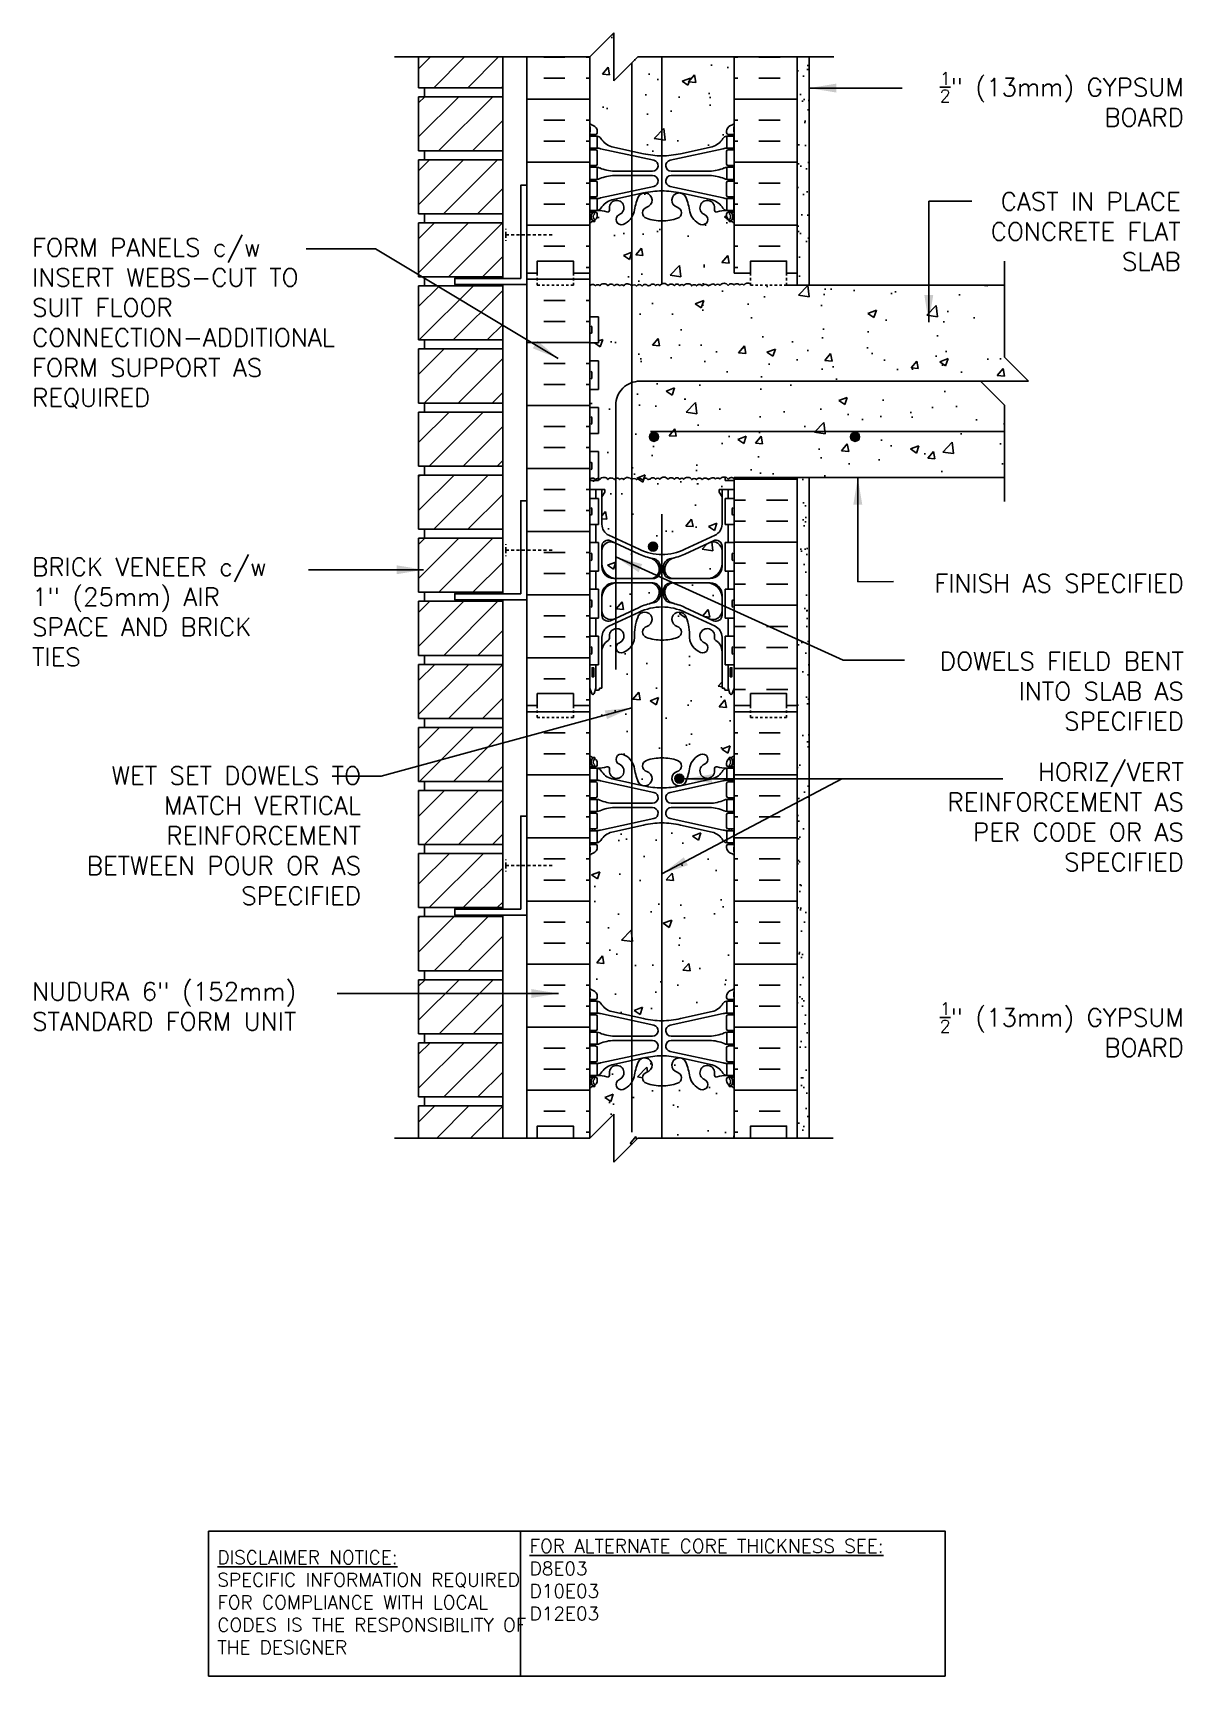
# Model space of a CAD drawing. Header units: inches. Extents: x 75 to 122.9, y 106 to 174.4.
import ezdxf

# ---------------------------------------------------------------- set-up
doc = ezdxf.new("R2010")
doc.units = ezdxf.units.IN
doc.header["$LTSCALE"] = 0.5
doc.header["$MEASUREMENT"] = 0
doc.linetypes.add('DASHED2', pattern=[0.375, 0.25, -0.125])
for name, color, linetype in [('HATCH', 12, 'Continuous'), ('line25', 2, 'Continuous'), ('LINE3', 3, 'Continuous'), ('LINE50', 5, 'Continuous'), ('LINE9', 9, 'Continuous'), ('TEXT', 4, 'Continuous'), ('Web_Edge', 9, 'Continuous')]:
    doc.layers.add(name, color=color, linetype=linetype)
doc.styles.add('DIM', font='romans.shx', dxfattribs={"width": 0.7})
doc.styles.add('ROMANS', font='romans.shx', dxfattribs={"height": 0.75})
doc.styles.get("Standard").update_dxf_attribs({"font": 'romans.shx', "height": 0.75})
doc.dimstyles.new('ext_12', dxfattribs={"dimscale": 12, "dimtxt": 0.09375, "dimasz": 0.09375, "dimexe": 0.09375, "dimexo": 0.0625, "dimgap": 0.0625, "dimtad": 1, "dimdec": 1, "dimzin": 3, "dimdsep": 46, "dimlunit": 4, "dimtxsty": 'DIM', "dimcen": 0.09, "dimdle": 0.09375, "dimclrt": 4, "dimadec": 0, "dimazin": 0, "dimtfac": 1, "dimtdec": 1, "dimtmove": 2, "dimatfit": 3, "dimfxl": 1, "dimfrac": 2, "dimtolj": 1, "dimtzin": 0, "dimarcsym": 0})

msp = doc.modelspace()

# ---------------------------------------------------------------- texts
at = {"layer": 'TEXT', "char_height": 0.75, "style": 'ROMANS'}
for s, insert, width, attachment_point in [('\\A1;{\\H0.7x;\\S1/2;}" (13mm) GYPSUM BOARD', (122.896, 171.64), 12.02995, 6), ('\\A1;CAST IN PLACE CONCRETE FLAT SLAB', (122.763, 166.134), 9.23436, 6), ('FORM PANELS c/w INSERT WEBS-CUT TO SUIT FLOOR CONNECTION-ADDITIONAL FORM SUPPORT AS REQUIRED', (74.969, 162.31), 13.80582, 4), ('BRICK VENEER c/w 1" (25mm) AIR SPACE AND BRICK TIES', (74.969, 150.301), 12.02995, 4), ('\\A1;FINISH AS SPECIFIED', (122.896, 151.491), 12.02995, 6), ('\\A1;DOWELS FIELD BENT INTO SLAB AS SPECIFIED ', (122.896, 147.003), 12.02995, 6), ('WET SET DOWELS TO MATCH VERTICAL REINFORCEMENT BETWEEN POUR OR AS SPECIFIED', (88.657, 140.991), 13.70843, 6), ('\\A1;HORIZ/VERT REINFORCEMENT AS PER CODE OR AS SPECIFIED', (122.896, 141.765), 12.02995, 6), ('NUDURA 6" (152mm) STANDARD FORM UNIT', (74.969, 133.881), 13.49076, 4), ('\\A1;{\\H0.7x;\\S1/2;}" (13mm) GYPSUM BOARD', (122.896, 132.921), 12.02995, 6)]:
    msp.add_mtext(s, dxfattribs=dict(at, insert=insert, width=width, attachment_point=attachment_point))
at = {"layer": 'TEXT', "char_height": 0.5625, "attachment_point": 4}
for s, insert, width in [('{\\LFOR ALTERNATE CORE THICKNESS SEE:\\P}D8E03\\PD10E03\\PD12E03', (95.671, 110.021), 23.33295), ('{\\LDISCLAIMER NOTICE:}\\PSPECIFIC INFORMATION REQUIRED FOR COMPLIANCE WITH LOCAL CODES IS THE RESPONSIBILITY OF THE DESIGNER', (82.679, 109.081), 14.00235)]:
    msp.add_mtext(s, dxfattribs=dict(at, insert=insert, width=width))

# ---------------------------------------------------------------- hatches: boundary and pattern name
at = {"layer": 'HATCH'}
h = msp.add_hatch(dxfattribs=at)
h.set_pattern_fill('AR-CONC', color=256, scale=0.5)
h.paths.add_polyline_path([(104.178, 130.49, 0.064398), (104.068, 130.556), (103.978, 130.556), (103.978, 130.598, -0.249069), (103.868, 130.805), (103.868, 130.872, -0.414214), (103.931, 130.935), (103.978, 130.935), (103.978, 131.005), (103.873, 131.005, 0.10046), (103.479, 130.948, -0.601435), (103.36, 131.053, 2.182095), (102.95, 130.84, -1), (102.786, 130.431, -0.24438), (102.338, 130.952, 0.053157), (102.172, 131.566, 0.223253), (101.972, 131.731), (101.952, 131.735, 0.955472), (101.814, 131.142, -0.735593), (101.827, 130.684, -0.082755), (101.178, 130.576, -0.082755), (100.53, 130.684, -0.735593), (100.542, 131.142, 0.955472), (100.404, 131.735), (100.384, 131.731, 0.223253), (100.184, 131.566, 0.053157), (100.018, 130.952, -0.24438), (99.57, 130.431, -1), (99.406, 130.84, 2.182095), (98.996, 131.053, -0.601435), (98.877, 130.948, 0.10046), (98.483, 131.005), (98.378, 131.005), (98.378, 130.935), (98.426, 130.935, -0.414214), (98.488, 130.872), (98.488, 130.805, -0.249069), (98.378, 130.598), (98.378, 130.556), (98.288, 130.556, 0.064398), (98.178, 130.49), (98.178, 128.401), (98.178, 128.401), (99.178, 129.401), (99.178, 127.401), (100.178, 128.401), (104.178, 128.401)])
h.paths.add_polyline_path([(104.178, 140.182, 0.082415), (104.035, 140.262, -0.317837), (103.868, 140.497), (103.868, 140.565, -0.414214), (103.931, 140.627), (103.978, 140.627), (103.978, 140.697), (103.873, 140.697, -0.188973), (103.717, 140.792, 0.196323), (103.268, 141.138), (101.946, 141.429, 0.057795), (101.178, 141.518, 0.057795), (100.41, 141.429), (99.088, 141.138, 0.196323), (98.639, 140.792, -0.188973), (98.483, 140.697), (98.378, 140.697), (98.378, 140.627), (98.426, 140.627, -0.414214), (98.488, 140.565), (98.488, 140.497, -0.317837), (98.321, 140.262, 0.082415), (98.178, 140.182), (98.178, 134.62, 0.082415), (98.321, 134.541, -0.317837), (98.488, 134.305), (98.488, 134.237, -0.414214), (98.426, 134.175), (98.378, 134.175), (98.378, 134.105), (98.483, 134.105, -0.188973), (98.639, 134.01, 0.196323), (99.088, 133.664), (100.41, 133.373, 0.057795), (101.178, 133.284, 0.057795), (101.946, 133.373), (103.268, 133.664, 0.196323), (103.717, 134.01, -0.188973), (103.873, 134.105), (103.978, 134.105), (103.978, 134.175), (103.931, 134.175, -0.414214), (103.868, 134.237), (103.868, 134.305, -0.317837), (104.035, 134.541, 0.082415), (104.178, 134.62)])
h.paths.add_polyline_path([(104.178, 146.401), (104.178, 147.13), (104.103, 146.9, -0.6), (104.003, 146.9), (103.954, 147.05), (103.828, 147.05, -0.414214), (103.778, 147.1), (103.778, 147.13), (103.678, 147.13), (103.678, 148.645, 0.258958), (103.419, 149.112, -0.31131), (103.362, 149.242, 2.127293), (102.95, 149.018, -1), (102.786, 148.609, -0.325306), (102.32, 149.351, 0.10488), (102.147, 150.163, 1.422913), (101.814, 149.696, -0.735593), (101.827, 149.238, -0.082755), (101.178, 149.13, -0.082755), (100.53, 149.238, -0.735593), (100.542, 149.696, 1.422913), (100.209, 150.163, 0.10488), (100.036, 149.351, -0.325306), (99.57, 148.609, -1), (99.406, 149.018, 2.127293), (98.994, 149.242, -0.31131), (98.937, 149.112, 0.258958), (98.678, 148.645), (98.678, 147.13), (98.578, 147.13), (98.578, 147.1, -0.414214), (98.528, 147.05), (98.402, 147.05), (98.353, 146.9, -0.6), (98.253, 146.9), (98.178, 147.13), (98.178, 146.401), (98.178, 144.312, 0.064398), (98.288, 144.246), (98.378, 144.246), (98.378, 144.204, -0.249069), (98.488, 143.997), (98.488, 143.93, -0.414214), (98.426, 143.867), (98.378, 143.867), (98.378, 143.797), (98.483, 143.797, 0.10046), (98.877, 143.854, -0.601435), (98.996, 143.75, 2.182095), (99.406, 143.962, -1), (99.57, 144.371, -0.24438), (100.018, 143.85, 0.053157), (100.184, 143.236, 0.223253), (100.384, 143.071), (100.404, 143.067, 0.955472), (100.542, 143.66, -0.735593), (100.53, 144.119, -0.082755), (101.178, 144.227, -0.082755), (101.827, 144.119, -0.735593), (101.814, 143.66, 0.955472), (101.952, 143.067), (101.972, 143.071, 0.223253), (102.172, 143.236, 0.053157), (102.338, 143.85, -0.24438), (102.786, 144.371, -1), (102.95, 143.962, 2.182095), (103.36, 143.75, -0.601435), (103.479, 143.854, 0.10046), (103.873, 143.797), (103.978, 143.797), (103.978, 143.867), (103.931, 143.867, -0.414214), (103.868, 143.93), (103.868, 143.997, -0.249069), (103.978, 144.204), (103.978, 144.246), (104.068, 144.246, 0.064398), (104.178, 144.312)])
h.paths.add_polyline_path([(101.063, 151.136, 0.413582), (100.688, 151.51), (99.303, 151.51, 0.414214), (98.678, 150.885), (98.678, 150.358, 0.549071), (99.212, 150.018), (100.224, 150.492, -0.053094), (100.675, 150.647, 0.350119)])
h.paths.add_polyline_path([(103.053, 151.51), (101.668, 151.51, 0.413582), (101.293, 151.136, 0.350119), (101.681, 150.647, -0.053094), (102.132, 150.492), (103.144, 150.018, 0.549071), (103.678, 150.358), (103.678, 150.885, 0.414214)])
h.paths.add_polyline_path([(103.678, 152.315), (103.678, 152.842, 0.549071), (103.144, 153.181), (102.132, 152.707, -0.053094), (101.681, 152.552, 0.350119), (101.293, 152.064, 0.413582), (101.668, 151.69), (103.053, 151.69, 0.414214)])
h.paths.add_polyline_path([(100.675, 152.552, -0.053094), (100.224, 152.707), (99.212, 153.181, 0.549071), (98.678, 152.842), (98.678, 152.315, 0.414214), (99.303, 151.69), (100.688, 151.69, 0.413582), (101.063, 152.064, 0.350119)])
h.paths.add_polyline_path([(103.678, 155.089), (103.558, 155.289), (103.558, 155.401), (104.178, 155.401), (104.178, 155.776), (103.813, 155.776), (103.813, 155.909, 0.313522), (103.59, 155.827, 0.520567), (103.412, 155.827, 0.520567), (103.178, 155.827, 0.434064), (103.101, 155.809, 0.520567), (102.85, 155.809, 0.520567), (102.615, 155.809, 0.520567), (102.419, 155.809, 0.520567), (102.084, 155.82, 0.520567), (101.921, 155.82, 0.520567), (101.688, 155.82, 0.520567), (101.432, 155.82, 0.520567), (101.09, 155.82, 0.520567), (100.913, 155.82, 0.520567), (100.678, 155.82, 0.434064), (100.602, 155.801, 0.520567), (100.351, 155.801, 0.520567), (100.116, 155.801, 0.520567), (99.919, 155.801, 0.520567), (99.585, 155.812, 0.520567), (99.421, 155.812, 0.520567), (99.189, 155.812, 0.520567), (98.932, 155.812, 0.520567), (98.591, 155.812, 0.144272), (98.543, 155.85), (98.543, 155.776), (98.178, 155.776), (98.178, 155.401), (98.798, 155.401), (98.798, 155.289), (98.678, 155.089), (98.678, 153.948, 0.291097), (98.966, 153.495), (100.224, 152.906, 0.109869), (101.178, 152.694, 0.109869), (102.132, 152.906), (103.39, 153.495, 0.291097), (103.678, 153.948)])
h.paths.add_polyline_path([(115.433, 158.901), (114.433, 159.901), (116.433, 159.901), (115.433, 160.901), (115.433, 163.901), (106.366, 163.901), (104.866, 163.901), (104.866, 163.962, 0.389483), (104.59, 163.901, 0.520567), (104.413, 163.901, 0.520567), (104.178, 163.901, 0.48878), (103.931, 163.889, 0.520567), (103.59, 163.889, 0.520567), (103.412, 163.889, 0.520567), (103.178, 163.889, 0.434064), (103.101, 163.87, 0.520567), (102.85, 163.87, 0.520567), (102.615, 163.87, 0.520567), (102.419, 163.87, 0.520567), (102.084, 163.881, 0.520567), (101.921, 163.881, 0.520567), (101.688, 163.881, 0.520567), (101.432, 163.881, 0.520567), (101.09, 163.881, 0.520567), (100.913, 163.881, 0.520567), (100.678, 163.881, 0.434064), (100.602, 163.863, 0.520567), (100.351, 163.863, 0.520567), (100.116, 163.863, 0.520567), (99.919, 163.863, 0.520567), (99.585, 163.874, 0.520567), (99.421, 163.874, 0.520567), (99.189, 163.874, 0.520567), (98.932, 163.874, 0.520567), (98.591, 163.874, 0.520567), (98.413, 163.874, 0.522611), (98.178, 163.873), (98.178, 162.586), (98.543, 162.586), (98.543, 161.506), (98.178, 161.506), (98.178, 160.756), (98.543, 160.756), (98.543, 159.556), (98.178, 159.556), (98.178, 158.806), (98.543, 158.806), (98.543, 157.726), (98.178, 157.726), (98.178, 156.976), (98.543, 156.976), (98.543, 155.85, -0.144272), (98.591, 155.812, -0.520567), (98.932, 155.812, -0.520567), (99.189, 155.812, -0.520567), (99.421, 155.812, -0.520567), (99.585, 155.812, -0.520567), (99.919, 155.801, -0.520567), (100.116, 155.801, -0.520567), (100.351, 155.801, -0.520567), (100.602, 155.801, -0.434064), (100.678, 155.82, -0.520567), (100.913, 155.82, -0.520567), (101.09, 155.82, -0.520567), (101.432, 155.82, -0.520567), (101.688, 155.82, -0.520567), (101.921, 155.82, -0.520567), (102.084, 155.82, -0.520567), (102.419, 155.809, -0.520567), (102.615, 155.809, -0.520567), (102.85, 155.809, -0.520567), (103.101, 155.809, -0.434064), (103.178, 155.827, -0.520567), (103.412, 155.827, -0.520567), (103.59, 155.827, -0.313522), (103.813, 155.909, -0.177995), (103.931, 155.827, -0.48878), (104.178, 155.839), (104.178, 155.901), (106.803, 155.901), (115.433, 155.901)])
h.paths.add_polyline_path([(104.178, 166.49, 0.064398), (104.068, 166.556), (103.978, 166.556), (103.978, 166.598, -0.249069), (103.868, 166.805), (103.868, 166.872, -0.414214), (103.931, 166.935), (103.978, 166.935), (103.978, 167.005), (103.873, 167.005, 0.10046), (103.479, 166.948, -0.601435), (103.36, 167.053, 2.182095), (102.95, 166.84, -1), (102.786, 166.431, -0.24438), (102.338, 166.952, 0.053157), (102.172, 167.566, 0.223253), (101.972, 167.731), (101.952, 167.735, 0.955472), (101.814, 167.142, -0.735593), (101.827, 166.684, -0.082755), (101.178, 166.576, -0.082755), (100.53, 166.684, -0.735593), (100.542, 167.142, 0.955472), (100.404, 167.735), (100.384, 167.731, 0.223253), (100.184, 167.566, 0.053157), (100.018, 166.952, -0.24438), (99.57, 166.431, -1), (99.406, 166.84, 2.182095), (98.996, 167.053, -0.601435), (98.877, 166.948, 0.10046), (98.483, 167.005), (98.378, 167.005), (98.378, 166.935), (98.426, 166.935, -0.414214), (98.488, 166.872), (98.488, 166.805, -0.249069), (98.378, 166.598), (98.378, 166.556), (98.288, 166.556, 0.064398), (98.178, 166.49), (98.178, 164.401), (98.178, 163.873, -0.522611), (98.413, 163.874, -0.520567), (98.591, 163.874, -0.520567), (98.932, 163.874, -0.520567), (99.189, 163.874, -0.520567), (99.421, 163.874, -0.520567), (99.585, 163.874, -0.520567), (99.919, 163.863, -0.520567), (100.116, 163.863, -0.520567), (100.351, 163.863, -0.520567), (100.602, 163.863, -0.434064), (100.678, 163.881, -0.520567), (100.913, 163.881, -0.520567), (101.09, 163.881, -0.520567), (101.432, 163.881, -0.520567), (101.688, 163.881, -0.520567), (101.921, 163.881, -0.520567), (102.084, 163.881, -0.520567), (102.419, 163.87, -0.520567), (102.615, 163.87, -0.520567), (102.85, 163.87, -0.520567), (103.101, 163.87, -0.434064), (103.178, 163.889, -0.520567), (103.412, 163.889, -0.520567), (103.59, 163.889, -0.520567), (103.931, 163.889, -0.48878), (104.178, 163.901, -0.520567), (104.413, 163.901, -0.520567), (104.59, 163.901, -0.389483), (104.866, 163.962), (104.866, 164.401), (104.178, 164.401)])
h.paths.add_polyline_path([(104.178, 173.401), (100.178, 173.401), (99.178, 172.401), (99.178, 174.401), (98.178, 173.401), (98.178, 170.62, 0.082415), (98.321, 170.541, -0.317837), (98.488, 170.305), (98.488, 170.237, -0.414214), (98.426, 170.175), (98.378, 170.175), (98.378, 170.105), (98.483, 170.105, -0.188973), (98.639, 170.01, 0.196323), (99.088, 169.664), (100.41, 169.373, 0.057795), (101.178, 169.284, 0.057795), (101.946, 169.373), (103.268, 169.664, 0.196323), (103.717, 170.01, -0.188973), (103.873, 170.105), (103.978, 170.105), (103.978, 170.175), (103.931, 170.175, -0.414214), (103.868, 170.237), (103.868, 170.305, -0.317837), (104.035, 170.541, 0.082415), (104.178, 170.62)])
h = msp.add_hatch(dxfattribs=at)
h.set_pattern_fill('ANSI31', color=256, scale=8, style=0)
h.set_pattern_definition([(45, (92.1818, 165.549), (-0.707107, 0.707107), [])])
h.paths.add_polyline_path([(94.553, 166.494), (91.053, 166.494), (91.053, 164.244), (94.553, 164.244)])
h.paths.add_polyline_path([(94.553, 163.869), (91.053, 163.869), (91.053, 161.619), (94.553, 161.619)])
h.paths.add_polyline_path([(94.553, 161.244), (91.053, 161.244), (91.053, 158.994), (94.553, 158.994)])
h.paths.add_polyline_path([(94.553, 158.619), (91.053, 158.619), (91.053, 156.369), (94.552, 156.369)])
h.paths.add_polyline_path([(94.552, 155.994), (91.053, 155.994), (91.053, 153.744), (94.552, 153.744)])
h.paths.add_polyline_path([(94.552, 153.369), (91.053, 153.369), (91.053, 151.119), (94.552, 151.119)])
h.paths.add_polyline_path([(94.553, 169.119), (91.053, 169.119), (91.053, 166.869), (94.553, 166.869)])
h.paths.add_polyline_path([(94.553, 171.744), (91.053, 171.744), (91.053, 169.494), (94.553, 169.494)])
h.paths.add_polyline_path([(94.553, 173.401), (91.053, 173.401), (91.053, 172.119), (94.553, 172.119)])
h.paths.add_polyline_path([(94.551, 142.869), (91.053, 142.869), (91.053, 140.619), (94.551, 140.619)])
h.paths.add_polyline_path([(94.551, 140.244), (91.053, 140.244), (91.053, 137.994), (94.551, 137.994)])
h.paths.add_polyline_path([(94.551, 137.619), (91.053, 137.619), (91.053, 135.369), (94.55, 135.369)])
h.paths.add_polyline_path([(94.55, 134.994), (91.053, 134.994), (91.053, 132.744), (94.55, 132.744)])
h.paths.add_polyline_path([(94.55, 132.369), (91.053, 132.369), (91.053, 130.119), (94.55, 130.119)])
h.paths.add_polyline_path([(94.552, 150.744), (91.053, 150.744), (91.053, 148.494), (94.552, 148.494)])
h.paths.add_polyline_path([(94.552, 148.119), (91.053, 148.119), (91.053, 145.869), (94.551, 145.869)])
h.paths.add_polyline_path([(94.551, 145.494), (91.053, 145.494), (91.053, 143.244), (94.551, 143.244)])
h.paths.add_polyline_path([(91.053, 128.401), (94.55, 128.401), (94.55, 129.744), (91.053, 129.744)])
h = msp.add_hatch(dxfattribs=at)
h.set_pattern_fill('AR-SAND', color=256, scale=0.5, style=0)
h.set_pattern_definition([(37.5, (96.74064, 146.9011), (-0.031497, 0.963412), [0, -0.76, 0, -0.85, 0, -0.8125]), (7.5, (96.7406, 146.9011), (0.88489, 1.411073), [0, -0.41, 0, -0.685, 0, -0.2625]), (327.5, (96.1256, 146.9011), (1.55707, 0.00283), [0, -0.25, 0, -0.9, 0, -1.175]), (317.5, (96.1256, 146.9011), (1.503063, 0.43884), [0, -0.125, 0, -0.59, 0, -0.675])])
h.paths.add_polyline_path([(106.803, 163.901), (107.303, 163.901), (107.303, 173.401), (106.803, 173.401)])
h = msp.add_hatch(dxfattribs=at)
h.set_pattern_fill('INSUL', color=256, scale=7, style=0)
h.set_pattern_definition([(0, (-2827.9834, -250.6084), (0, 2.625), []), (0, (-2827.9834, -249.7334), (0, 2.625), [0.875, -0.875]), (0, (-2827.9834, -248.8584), (0, 2.625), [0.875, -0.875])])
h.paths.add_polyline_path([(95.553, 146.401), (95.991, 146.401), (95.991, 146.901), (97.491, 146.901), (97.491, 146.401), (98.178, 146.401), (98.178, 164.401), (97.491, 164.401), (97.491, 164.901), (95.991, 164.901), (95.991, 164.401), (95.553, 164.401)])
h = msp.add_hatch(dxfattribs=at)
h.set_pattern_fill('INSUL', color=256, scale=7, style=0)
h.set_pattern_definition([(0, (105.5324, 155.8238), (0, 2.625), []), (0, (105.5324, 156.6988), (0, 2.625), [0.875, -0.875]), (0, (105.5324, 157.5738), (0, 2.625), [0.875, -0.875])])
h.paths.add_polyline_path([(106.803, 155.901), (104.178, 155.901), (104.178, 155.618), (106.803, 155.618)])
h.paths.add_polyline_path([(106.803, 155.618), (104.178, 155.618), (104.178, 146.401), (104.866, 146.401), (104.866, 146.901), (106.366, 146.901), (106.366, 146.401), (106.803, 146.401)])
h = msp.add_hatch(dxfattribs=at)
h.set_pattern_fill('AR-SAND', color=256, scale=0.5, style=0)
h.set_pattern_definition([(37.5, (107.2565, 149.0647), (-0.031497, 0.963412), [0, -0.76, 0, -0.85, 0, -0.8125]), (7.5, (107.2565, 149.0647), (0.88489, 1.41107), [0, -0.41, 0, -0.685, 0, -0.2625]), (327.5, (106.6415, 149.0647), (1.55707, 0.00283), [0, -0.25, 0, -0.9, 0, -1.175]), (317.5, (106.6415, 149.0647), (1.50306, 0.43884), [0, -0.125, 0, -0.59, 0, -0.675])])
h.paths.add_polyline_path([(107.303, 155.901), (106.803, 155.901), (106.803, 146.401), (106.803, 145.981), (107.303, 145.981)])
h.paths.add_polyline_path([(107.303, 140.967), (106.803, 140.967), (106.803, 128.402), (107.303, 128.402)])
h.paths.add_polyline_path([(107.303, 145.901), (106.803, 145.901), (106.803, 140.967), (107.303, 140.967)])
h = msp.add_hatch(dxfattribs=at)
h.set_pattern_fill('INSUL', color=256, scale=7, style=0)
h.set_pattern_definition([(0, (-2827.9834, -268.6084), (0, 2.625), []), (0, (-2827.9834, -267.7334), (0, 2.625), [0.875, -0.875]), (0, (-2827.9834, -266.8584), (0, 2.625), [0.875, -0.875])])
h.paths.add_polyline_path([(95.553, 128.401), (95.991, 128.401), (95.991, 128.901), (97.491, 128.901), (97.491, 128.401), (98.178, 128.401), (98.178, 146.401), (97.491, 146.401), (97.491, 146.901), (95.991, 146.901), (95.991, 146.401), (95.553, 146.401)])
h = msp.add_hatch(dxfattribs=at)
h.set_pattern_fill('INSUL', color=256, scale=7, style=0)
h.set_pattern_definition([(180, (3030.3397, -268.6084), (0, 2.625), []), (180, (3030.3397, -267.7334), (0, 2.625), [0.875, -0.875]), (180, (3030.3397, -266.8584), (0, 2.625), [0.875, -0.875])])
h.paths.add_polyline_path([(106.803, 128.401), (106.366, 128.401), (106.366, 128.901), (104.866, 128.901), (104.866, 128.401), (104.178, 128.401), (104.178, 146.401), (104.866, 146.401), (104.866, 146.901), (106.366, 146.901), (106.366, 146.401), (106.803, 146.401)])
at = {"layer": 'LINE3'}
for points in [[(101.029, 157.588, 1), (100.654, 157.588, 1)], [(109.404, 157.588, 1), (109.029, 157.588, 1)], [(100.621, 153.018, 1), (100.996, 153.018, 1)], [(101.709, 143.367, 1), (102.084, 143.367, 1)]]:
    msp.add_hatch(color=256, dxfattribs=at).paths.add_polyline_path(points)

# ---------------------------------------------------------------- linework, layer by layer
at = {"layer": 'HATCH'}
for p, q in [((96.267, 173.392), (97.142, 173.392)), ((98.017, 173.392), (98.178, 173.392)), ((104.34, 173.392), (104.178, 173.392)), ((106.09, 173.392), (105.215, 173.392)), ((96.267, 172.517), (97.142, 172.517)), ((98.017, 172.517), (98.178, 172.517)), ((104.34, 172.517), (104.178, 172.517)), ((106.09, 172.517), (105.215, 172.517)), ((95.553, 171.642), (98.178, 171.642)), ((106.803, 171.642), (104.178, 171.642)), ((96.267, 170.767), (97.142, 170.767)), ((98.017, 170.767), (98.178, 170.767)), ((104.34, 170.767), (104.178, 170.767)), ((106.09, 170.767), (105.215, 170.767)), ((96.267, 169.892), (97.142, 169.892)), ((98.017, 169.892), (98.178, 169.892)), ((104.34, 169.892), (104.178, 169.892)), ((106.09, 169.892), (105.215, 169.892)), ((95.553, 169.017), (98.178, 169.017)), ((106.803, 169.017), (104.178, 169.017)), ((96.267, 168.142), (97.142, 168.142)), ((98.017, 168.142), (98.178, 168.142)), ((104.34, 168.142), (104.178, 168.142)), ((106.09, 168.142), (105.215, 168.142)), ((96.267, 167.267), (97.142, 167.267)), ((98.017, 167.267), (98.178, 167.267)), ((104.34, 167.267), (104.178, 167.267)), ((106.09, 167.267), (105.215, 167.267)), ((95.553, 166.392), (98.178, 166.392)), ((106.803, 166.392), (104.178, 166.392)), ((96.267, 165.517), (97.142, 165.517)), ((98.017, 165.517), (98.178, 165.517)), ((104.34, 165.517), (104.178, 165.517)), ((106.09, 165.517), (105.215, 165.517)), ((98.017, 164.642), (98.178, 164.642)), ((104.34, 164.642), (104.178, 164.642))]:
    msp.add_line(p, q, dxfattribs=at)
for points in [[(98.179, 163.874, -0.520567), (98.413, 163.874, -0.520567), (98.591, 163.874, -0.520567), (98.932, 163.874, -0.520567), (99.189, 163.874, -0.520567), (99.421, 163.874, -0.520567), (99.585, 163.874, -0.520567), (99.919, 163.863, -0.520567), (100.116, 163.863, -0.520567), (100.351, 163.863, -0.520567), (100.602, 163.863, -0.434064), (100.678, 163.881, -0.434064)], [(100.678, 163.881, -0.520567), (100.913, 163.881, -0.520567), (101.09, 163.881, -0.520567), (101.432, 163.881, -0.520567), (101.688, 163.881, -0.520567), (101.921, 163.881, -0.520567), (102.084, 163.881, -0.520567), (102.419, 163.87, -0.520567), (102.615, 163.87, -0.520567), (102.85, 163.87, -0.520567), (103.101, 163.87, -0.434064), (103.178, 163.889, -0.434064)], [(103.178, 163.889, -0.520567), (103.412, 163.889, -0.520567), (103.59, 163.889, -0.520567), (103.931, 163.889, -0.48878), (104.178, 163.901, -0.48878)], [(104.178, 163.901, -0.520567), (104.413, 163.901, -0.520567), (104.59, 163.901, -0.389483), (104.866, 163.962, -0.389483)], [(98.179, 155.812, -0.520567), (98.413, 155.812, -0.520567), (98.591, 155.812, -0.520567), (98.932, 155.812, -0.520567), (99.189, 155.812, -0.520567), (99.421, 155.812, -0.520567), (99.585, 155.812, -0.520567), (99.919, 155.801, -0.520567), (100.116, 155.801, -0.520567), (100.351, 155.801, -0.520567), (100.602, 155.801, -0.434064), (100.678, 155.82, -0.434064)], [(100.678, 155.82, -0.520567), (100.913, 155.82, -0.520567), (101.09, 155.82, -0.520567), (101.432, 155.82, -0.520567), (101.688, 155.82, -0.520567), (101.921, 155.82, -0.520567), (102.084, 155.82, -0.520567), (102.419, 155.809, -0.520567), (102.615, 155.809, -0.520567), (102.85, 155.809, -0.520567), (103.101, 155.809, -0.434064), (103.178, 155.827, -0.434064)], [(103.178, 155.827, -0.520567), (103.412, 155.827, -0.520567), (103.59, 155.827, -0.520567), (103.931, 155.827, -0.48878), (104.178, 155.839, -0.48878)]]:
    msp.add_lwpolyline(points, format="xyb", dxfattribs=at)
at = {"layer": 'line25'}
for p, q in [((91.053, 172.119), (91.053, 173.401)), ((94.553, 173.401), (94.553, 164.181)), ((98.178, 173.401), (98.178, 164.401)), ((104.178, 164.401), (104.178, 173.401)), ((94.553, 172.119), (91.053, 172.119)), ((94.553, 171.744), (91.053, 171.744)), ((91.053, 169.494), (91.053, 171.744)), ((91.303, 171.744), (91.303, 172.119)), ((94.553, 169.494), (91.053, 169.494)), ((94.553, 169.119), (91.053, 169.119)), ((91.053, 166.869), (91.053, 169.119)), ((91.303, 169.119), (91.303, 169.494)), ((94.553, 166.869), (91.053, 166.869)), ((94.553, 166.494), (91.053, 166.494)), ((91.053, 164.244), (91.053, 166.494)), ((91.303, 166.494), (91.303, 166.869)), ((94.553, 164.244), (91.053, 164.244)), ((91.303, 163.869), (91.303, 164.244)), ((98.178, 164.401), (98.178, 146.401)), ((94.553, 163.869), (91.053, 163.869)), ((91.053, 161.619), (91.053, 163.869)), ((94.553, 163.931), (94.553, 151.056)), ((98.178, 162.586), (98.543, 162.586)), ((98.543, 161.506), (98.543, 162.586)), ((94.553, 161.619), (91.053, 161.619)), ((91.303, 161.244), (91.303, 161.619)), ((98.178, 161.506), (98.543, 161.506)), ((94.553, 161.244), (91.053, 161.244)), ((91.053, 158.994), (91.053, 161.244)), ((98.178, 160.756), (98.543, 160.756)), ((98.543, 160.756), (98.543, 159.556)), ((98.178, 159.556), (98.543, 159.556)), ((94.553, 158.994), (91.053, 158.994)), ((91.303, 158.619), (91.303, 158.994)), ((98.178, 158.806), (98.543, 158.806)), ((98.543, 157.726), (98.543, 158.806)), ((94.553, 158.619), (91.053, 158.619)), ((91.053, 156.369), (91.053, 158.619)), ((98.178, 157.726), (98.543, 157.726)), ((98.178, 156.976), (98.543, 156.976)), ((98.543, 156.976), (98.543, 155.776)), ((94.553, 156.369), (91.053, 156.369)), ((94.553, 155.994), (91.053, 155.994)), ((91.053, 153.744), (91.053, 155.994)), ((91.303, 155.994), (91.303, 156.369)), ((98.178, 155.776), (98.543, 155.776)), ((103.813, 155.776), (103.813, 155.909)), ((104.178, 155.776), (103.813, 155.776)), ((104.178, 155.901), (104.178, 146.401)), ((98.178, 155.026), (98.543, 155.026)), ((98.543, 153.946), (98.543, 155.026)), ((104.178, 155.026), (103.813, 155.026)), ((103.813, 153.946), (103.813, 155.026)), ((98.178, 153.946), (98.543, 153.946)), ((104.178, 153.946), (103.813, 153.946)), ((94.553, 153.744), (91.053, 153.744)), ((94.553, 153.369), (91.053, 153.369)), ((91.053, 151.119), (91.053, 153.369)), ((91.303, 153.369), (91.303, 153.744)), ((98.178, 153.196), (98.543, 153.196)), ((98.543, 153.196), (98.543, 151.996)), ((104.178, 153.196), (103.813, 153.196)), ((103.813, 153.196), (103.813, 151.996)), ((98.178, 151.996), (98.543, 151.996)), ((104.178, 151.996), (103.813, 151.996)), ((98.178, 151.246), (98.543, 151.246)), ((98.543, 151.246), (98.543, 150.046)), ((103.813, 151.246), (103.813, 150.046)), ((104.178, 151.246), (103.813, 151.246)), ((94.553, 151.119), (91.053, 151.119)), ((94.553, 150.744), (91.053, 150.744)), ((91.053, 148.494), (91.053, 150.744)), ((91.303, 150.744), (91.303, 151.119)), ((94.553, 150.806), (94.553, 137.931)), ((98.178, 150.046), (98.543, 150.046)), ((104.178, 150.046), (103.813, 150.046)), ((98.178, 149.296), (98.543, 149.296)), ((98.543, 149.296), (98.543, 148.096)), ((104.178, 149.296), (103.813, 149.296)), ((103.813, 149.296), (103.813, 148.096)), ((94.553, 148.494), (91.053, 148.494)), ((91.303, 148.119), (91.303, 148.494)), ((94.553, 148.119), (91.053, 148.119)), ((91.053, 145.869), (91.053, 148.119)), ((98.178, 148.096), (98.543, 148.096)), ((98.178, 148.096), (98.178, 146.401)), ((104.178, 148.096), (103.813, 148.096)), ((98.178, 146.401), (98.178, 128.401)), ((104.178, 128.401), (104.178, 146.401)), ((94.553, 145.869), (91.053, 145.869)), ((91.303, 145.494), (91.303, 145.869)), ((94.553, 145.494), (91.053, 145.494)), ((91.053, 143.244), (91.053, 145.494)), ((94.553, 143.244), (91.053, 143.244)), ((91.303, 142.869), (91.303, 143.244)), ((94.553, 142.869), (91.053, 142.869)), ((91.053, 140.619), (91.053, 142.869)), ((94.553, 140.619), (91.053, 140.619)), ((94.553, 140.244), (91.053, 140.244)), ((91.053, 137.994), (91.053, 140.244)), ((91.303, 140.244), (91.303, 140.619)), ((94.553, 137.994), (91.053, 137.994)), ((94.553, 137.619), (91.053, 137.619)), ((91.053, 135.369), (91.053, 137.619)), ((91.303, 137.619), (91.303, 137.994)), ((94.553, 137.681), (94.553, 128.401)), ((94.553, 135.369), (91.053, 135.369)), ((94.553, 134.994), (91.053, 134.994)), ((91.053, 132.744), (91.053, 134.994)), ((91.303, 134.994), (91.303, 135.369)), ((94.553, 132.744), (91.053, 132.744)), ((91.303, 132.369), (91.303, 132.744)), ((94.553, 132.369), (91.053, 132.369)), ((91.053, 130.119), (91.053, 132.369)), ((94.553, 130.119), (91.053, 130.119)), ((91.303, 129.744), (91.303, 130.119)), ((94.553, 129.744), (91.053, 129.744)), ((91.053, 128.401), (91.053, 129.744))]:
    msp.add_line(p, q, dxfattribs=at)
at = {"layer": 'LINE3'}
for p, q in [((99.928, 173.151), (99.928, 128.651)), ((101.178, 173.401), (101.178, 163.953)), ((115.433, 157.807), (100.696, 157.807)), ((101.178, 154.369), (101.178, 128.401))]:
    msp.add_line(p, q, dxfattribs=at)
at = {"layer": 'LINE3', "linetype": 'Continuous'}
msp.add_lwpolyline([(99.256, 147.903), (99.256, 158.903, -0.414214), (100.256, 159.903), (115.433, 159.903)], format="xyb", dxfattribs=at)
at = {"layer": 'LINE3'}
for centre in [(100.841, 157.588), (109.216, 157.588), (100.809, 153.018), (101.897, 143.367)]:
    msp.add_circle(centre, 0.188, dxfattribs=at)
at = {"layer": 'LINE50'}
for p, q in [((95.553, 164.401), (95.553, 173.401)), ((106.803, 164.401), (106.803, 173.401)), ((95.553, 146.401), (95.553, 164.401)), ((104.178, 155.901), (106.803, 155.901)), ((106.803, 155.901), (106.803, 146.401)), ((95.553, 128.401), (95.553, 146.401)), ((106.803, 128.401), (106.803, 146.401))]:
    msp.add_line(p, q, dxfattribs=at)
for points in [[(95.553, 164.401), (95.991, 164.401), (95.991, 164.901), (97.491, 164.901), (97.491, 164.401), (98.178, 164.401)], [(98.178, 164.401), (97.491, 164.401), (97.491, 164.901), (95.991, 164.901), (95.991, 164.401), (95.553, 164.401)], [(106.803, 164.401), (106.366, 164.401), (106.366, 164.901), (104.866, 164.901), (104.866, 164.401), (104.178, 164.401)], [(104.178, 164.401), (104.866, 164.401), (104.866, 164.901), (106.366, 164.901), (106.366, 164.401), (106.803, 164.401)], [(95.553, 146.401), (95.991, 146.401), (95.991, 146.901), (97.491, 146.901), (97.491, 146.401), (98.178, 146.401)], [(98.178, 146.401), (97.491, 146.401), (97.491, 146.901), (95.991, 146.901), (95.991, 146.401), (95.553, 146.401)], [(95.553, 146.401), (95.991, 146.401), (95.991, 146.901), (97.491, 146.901), (97.491, 146.401), (98.178, 146.401)], [(104.178, 146.401), (104.866, 146.401), (104.866, 146.901), (106.366, 146.901), (106.366, 146.401), (106.803, 146.401)], [(104.178, 146.401), (104.866, 146.401), (104.866, 146.901), (106.366, 146.901), (106.366, 146.401), (106.803, 146.401)], [(106.803, 146.401), (106.366, 146.401), (106.366, 146.901), (104.866, 146.901), (104.866, 146.401), (104.178, 146.401)], [(98.178, 128.401), (97.491, 128.401), (97.491, 128.901), (95.991, 128.901), (95.991, 128.401), (95.553, 128.401)], [(104.178, 128.401), (104.866, 128.401), (104.866, 128.901), (106.366, 128.901), (106.366, 128.401), (106.803, 128.401)]]:
    msp.add_lwpolyline(points, dxfattribs=at)
at = {"layer": 'LINE9'}
for p, q in [((99.178, 174.401), (98.178, 173.401)), ((99.178, 172.401), (99.178, 174.401)), ((90.053, 173.401), (98.178, 173.401)), ((99.178, 172.401), (100.178, 173.401)), ((100.178, 173.401), (108.324, 173.401)), ((107.303, 163.901), (107.303, 173.401)), ((115.433, 160.901), (115.433, 164.901)), ((106.803, 164.401), (106.803, 163.901)), ((106.366, 163.901), (115.433, 163.901)), ((98.178, 161.936), (98.178, 162.156)), ((98.178, 162.101), (98.178, 162.101)), ((98.218, 162.196), (98.218, 162.196)), ((98.258, 161.936), (98.258, 162.156)), ((98.178, 161.991), (98.178, 161.991)), ((98.218, 161.896), (98.218, 161.896)), ((116.433, 159.901), (115.433, 160.901)), ((98.178, 160.266), (98.178, 160.046)), ((98.178, 160.211), (98.178, 160.211)), ((98.178, 160.101), (98.178, 160.101)), ((98.218, 160.306), (98.218, 160.306)), ((98.258, 160.266), (98.258, 160.046)), ((98.218, 160.006), (98.218, 160.006)), ((116.433, 159.901), (114.433, 159.901)), ((114.433, 159.901), (115.433, 158.901)), ((115.433, 154.901), (115.433, 158.901)), ((98.178, 158.156), (98.178, 158.376)), ((98.178, 158.321), (98.178, 158.321)), ((98.178, 158.211), (98.178, 158.211)), ((98.218, 158.416), (98.218, 158.416)), ((98.218, 158.116), (98.218, 158.116)), ((98.258, 158.156), (98.258, 158.376)), ((98.178, 156.486), (98.178, 156.266)), ((98.178, 156.431), (98.178, 156.431)), ((98.178, 156.321), (98.178, 156.321)), ((98.218, 156.526), (98.218, 156.526)), ((98.218, 156.226), (98.218, 156.226)), ((98.258, 156.486), (98.258, 156.266)), ((98.178, 155.401), (98.798, 155.401)), ((98.678, 155.401), (98.678, 153.948)), ((98.798, 155.289), (98.678, 155.089)), ((98.798, 155.401), (98.798, 155.289)), ((103.558, 155.401), (103.558, 155.289)), ((103.558, 155.401), (104.178, 155.401)), ((103.558, 155.289), (103.678, 155.089)), ((103.678, 155.401), (103.678, 153.948)), ((115.433, 155.901), (106.803, 155.901)), ((107.303, 155.901), (107.303, 128.401)), ((98.178, 154.376), (98.178, 154.596)), ((98.218, 154.636), (98.218, 154.636)), ((98.258, 154.376), (98.258, 154.596)), ((104.098, 154.376), (104.098, 154.596)), ((104.138, 154.636), (104.138, 154.636)), ((104.178, 154.376), (104.178, 154.596)), ((98.178, 154.541), (98.178, 154.541)), ((98.178, 154.431), (98.178, 154.431)), ((98.218, 154.336), (98.218, 154.336)), ((104.138, 154.336), (104.138, 154.336)), ((104.178, 154.541), (104.178, 154.541)), ((104.178, 154.431), (104.178, 154.431)), ((100.224, 152.906), (98.966, 153.495)), ((100.224, 152.707), (99.034, 153.265)), ((102.132, 152.906), (103.39, 153.495)), ((102.132, 152.707), (103.322, 153.265)), ((98.178, 152.706), (98.178, 152.486)), ((98.178, 152.651), (98.178, 152.651)), ((98.178, 152.541), (98.178, 152.541)), ((98.218, 152.746), (98.218, 152.746)), ((98.258, 152.706), (98.258, 152.486)), ((98.678, 153.038), (98.678, 152.19)), ((103.678, 153.038), (103.678, 152.19)), ((104.098, 152.706), (104.098, 152.486)), ((104.138, 152.746), (104.138, 152.746)), ((104.178, 152.706), (104.178, 152.486)), ((104.178, 152.651), (104.178, 152.651)), ((104.178, 152.541), (104.178, 152.541)), ((98.218, 152.446), (98.218, 152.446)), ((101.118, 152.002), (101.118, 152.157)), ((101.238, 152.002), (101.238, 152.157)), ((104.138, 152.446), (104.138, 152.446)), ((99.178, 151.69), (100.806, 151.69)), ((99.178, 151.51), (100.806, 151.51)), ((101.118, 151.043), (101.118, 151.197)), ((101.238, 151.043), (101.238, 151.197)), ((103.178, 151.69), (101.551, 151.69)), ((103.178, 151.51), (101.551, 151.51)), ((98.178, 150.756), (98.178, 150.536)), ((98.178, 150.701), (98.178, 150.701)), ((98.178, 150.591), (98.178, 150.591)), ((98.218, 150.496), (98.218, 150.496)), ((98.258, 150.756), (98.258, 150.536)), ((98.678, 151.01), (98.678, 150.162)), ((100.224, 150.492), (99.034, 149.935)), ((101.063, 151.135), (101.063, 151.135)), ((101.293, 151.135), (101.293, 151.135)), ((102.132, 150.492), (103.322, 149.935)), ((103.678, 151.01), (103.678, 150.162)), ((104.098, 150.756), (104.098, 150.536)), ((104.138, 150.496), (104.138, 150.496)), ((104.178, 150.756), (104.178, 150.536)), ((104.178, 150.701), (104.178, 150.701)), ((104.178, 150.591), (104.178, 150.591)), ((100.224, 150.294), (98.966, 149.705)), ((102.132, 150.294), (103.39, 149.705)), ((98.678, 149.252), (98.678, 147.13)), ((103.678, 149.252), (103.678, 147.13)), ((98.178, 148.806), (98.178, 148.586)), ((98.178, 148.751), (98.178, 148.751)), ((98.178, 148.641), (98.178, 148.641)), ((98.218, 148.846), (98.218, 148.846)), ((98.218, 148.546), (98.218, 148.546)), ((98.258, 148.806), (98.258, 148.586)), ((104.098, 148.806), (104.098, 148.586)), ((104.138, 148.846), (104.138, 148.846)), ((104.138, 148.546), (104.138, 148.546)), ((104.178, 148.806), (104.178, 148.586)), ((104.178, 148.751), (104.178, 148.751)), ((104.178, 148.641), (104.178, 148.641)), ((98.428, 147.13), (98.428, 148.096)), ((103.928, 147.13), (103.928, 148.096)), ((98.178, 147.13), (98.253, 146.9)), ((98.428, 147.13), (98.353, 146.9)), ((98.402, 147.05), (98.528, 147.05)), ((98.578, 147.1), (98.578, 147.13)), ((98.578, 147.13), (98.678, 147.13)), ((98.578, 147.1), (98.578, 147.1)), ((103.778, 147.13), (103.678, 147.13)), ((103.778, 147.1), (103.778, 147.13)), ((103.778, 147.1), (103.778, 147.1)), ((103.954, 147.05), (103.828, 147.05)), ((103.928, 147.13), (104.003, 146.9)), ((104.178, 147.13), (104.103, 146.9)), ((98.178, 128.401), (99.178, 129.401)), ((99.178, 127.401), (99.178, 129.401)), ((90.053, 128.401), (98.178, 128.401)), ((100.178, 128.401), (99.178, 127.401)), ((100.178, 128.401), (108.303, 128.401))]:
    msp.add_line(p, q, dxfattribs=at)
at = {"layer": 'LINE9', "linetype": 'DASHED2'}
for p, q in [((94.678, 165.994), (94.678, 166.244)), ((94.678, 165.994), (96.678, 165.994)), ((94.678, 165.994), (94.678, 165.744)), ((94.678, 152.869), (94.678, 153.119)), ((94.678, 152.869), (96.678, 152.869)), ((94.678, 152.869), (94.678, 152.619)), ((94.678, 139.744), (94.678, 139.994)), ((94.678, 139.744), (96.678, 139.744)), ((94.678, 139.744), (94.678, 139.494))]:
    msp.add_line(p, q, dxfattribs=at)
at = {"layer": 'LINE9'}
for points in [[(95.553, 168.056), (95.303, 168.056), (95.303, 164.181), (92.553, 164.181), (92.553, 163.931), (95.553, 163.931)], [(95.553, 154.931), (95.303, 154.931), (95.303, 151.056), (92.553, 151.056), (92.553, 150.806), (95.553, 150.806)], [(98.338, 147.98), (98.268, 147.98), (98.268, 147.6), (98.338, 147.6)], [(104.018, 147.98), (104.088, 147.98), (104.088, 147.6), (104.018, 147.6)], [(95.553, 141.806), (95.303, 141.806), (95.303, 137.931), (92.553, 137.931), (92.553, 137.681), (95.553, 137.681)]]:
    msp.add_lwpolyline(points, close=True, dxfattribs=at)
at = {"layer": 'LINE9', "linetype": 'DASHED2', "ltscale": 0.15}
for points in [[(97.491, 164.401), (97.491, 164.401), (97.491, 163.901), (95.991, 163.901), (95.991, 164.401), (95.991, 164.401)], [(106.366, 164.401), (106.366, 164.401), (106.366, 163.901), (104.866, 163.901), (104.866, 164.401), (104.866, 164.401)], [(97.491, 146.401), (97.491, 146.401), (97.491, 145.901), (95.991, 145.901), (95.991, 146.401), (95.991, 146.401)], [(95.991, 146.401), (95.991, 146.401), (95.991, 145.901), (97.491, 145.901), (97.491, 146.401), (97.491, 146.401)], [(104.866, 146.401), (104.866, 146.401), (104.866, 145.901), (106.366, 145.901), (106.366, 146.401), (106.366, 146.401)], [(106.366, 146.401), (106.366, 146.401), (106.366, 145.901), (104.866, 145.901), (104.866, 146.401), (104.866, 146.401)], [(106.366, 146.401), (106.366, 146.401), (106.366, 145.901), (104.866, 145.901), (104.866, 146.401), (104.866, 146.401)]]:
    msp.add_lwpolyline(points, dxfattribs=at)
at = {"layer": 'LINE9'}
for points in [[(98.428, 155.401), (98.428, 155.026)], [(103.928, 155.401), (103.928, 155.026)], [(98.428, 153.946), (98.428, 153.196)], [(103.928, 153.946), (103.928, 153.196)], [(98.428, 151.996), (98.428, 151.246)], [(103.928, 151.996), (103.928, 151.246)], [(98.428, 150.046), (98.428, 149.296)], [(103.928, 150.046), (103.928, 149.296)], [(104.178, 148.53), (104.178, 147.13)], [(98.428, 148.096), (98.428, 147.28)], [(103.928, 148.096), (103.928, 147.28)]]:
    msp.add_lwpolyline(points, dxfattribs=at)
for points in [[(100.036, 149.351, -0.325312), (99.57, 148.609)], [(102.32, 149.351, 0.325312), (102.786, 148.609)]]:
    msp.add_lwpolyline(points, format="xyb", dxfattribs=at)
for centre, radius, start, end in [((98.218, 162.156), 0.04, 90, 180), ((98.218, 162.156), 0.04, 360, 90), ((98.218, 161.936), 0.04, 180, 270), ((98.218, 161.936), 0.04, 270, 0), ((98.218, 160.266), 0.04, 90, 180), ((98.218, 160.046), 0.04, 180, 270), ((98.218, 160.266), 0.04, 0, 90), ((98.218, 160.046), 0.04, 270, 0), ((98.218, 158.376), 0.04, 90, 180), ((98.218, 158.156), 0.04, 180, 270), ((98.218, 158.376), 0.04, 360, 90), ((98.218, 158.156), 0.04, 270, 0), ((98.218, 156.486), 0.04, 90, 180), ((98.218, 156.266), 0.04, 180, 270), ((98.218, 156.486), 0.04, 0, 90), ((98.218, 156.266), 0.04, 270, 0), ((98.218, 154.596), 0.04, 90, 180), ((98.218, 154.596), 0.04, 360, 90), ((104.138, 154.596), 0.04, 90, 180), ((104.138, 154.596), 0.04, 0, 90), ((98.218, 154.376), 0.04, 180, 270), ((98.218, 154.376), 0.04, 270, 0), ((99.178, 153.948), 0.5, 180, 244.92041), ((103.178, 153.948), 0.5, 295.07959, 360), ((104.138, 154.376), 0.04, 180, 270), ((104.138, 154.376), 0.04, 270, 0), ((98.928, 153.038), 0.25, 64.92041, 180), ((99.053, 152.842), 0.375, 64.92041, 180), ((103.303, 152.842), 0.375, 0, 115.07959), ((103.428, 153.038), 0.25, 360, 115.07959), ((98.218, 152.706), 0.04, 90, 180), ((98.218, 152.706), 0.04, 0, 90), ((101.178, 154.944), 2.25, 244.92041, 270), ((101.178, 154.745), 2.25, 244.92041, 260.46127), ((100.563, 152.065), 0.5, 0, 77.0773), ((100.743, 152.157), 0.375, 0, 80.46127), ((101.178, 154.944), 2.25, 270, 295.07959), ((101.613, 152.157), 0.375, 99.53873, 180), ((101.793, 152.065), 0.5, 102.9227, 180), ((101.178, 154.745), 2.25, 279.53873, 295.07959), ((104.138, 152.706), 0.04, 90, 180), ((104.138, 152.706), 0.04, 360, 90), ((98.218, 152.486), 0.04, 180, 270), ((98.218, 152.486), 0.04, 270, 0), ((99.303, 152.315), 0.625, 180, 270), ((99.178, 152.19), 0.5, 180, 270), ((100.688, 152.065), 0.375, 270, 0), ((100.806, 152.002), 0.312, 270, 0), ((101.551, 152.002), 0.312, 180, 270), ((101.668, 152.065), 0.375, 180, 270), ((103.053, 152.315), 0.625, 270, 0), ((103.178, 152.19), 0.5, 270, 360), ((104.138, 152.486), 0.04, 180, 270), ((104.138, 152.486), 0.04, 270, 0), ((99.303, 150.885), 0.625, 90, 180), ((99.178, 151.01), 0.5, 90, 180), ((100.688, 151.135), 0.375, 0, 90), ((100.806, 151.197), 0.312, 0, 90), ((101.551, 151.197), 0.312, 90, 180), ((101.668, 151.135), 0.375, 90, 180), ((103.053, 150.885), 0.625, 360, 90), ((103.178, 151.01), 0.5, 360, 90), ((98.218, 150.756), 0.04, 90, 180), ((98.218, 150.536), 0.04, 180, 270), ((98.218, 150.756), 0.04, 0, 90), ((98.218, 150.536), 0.04, 270, 0), ((101.178, 148.454), 2.25, 99.53873, 115.07959), ((101.178, 148.256), 2.25, 90, 115.07959), ((100.563, 151.135), 0.5, 282.9227, 0), ((100.743, 151.043), 0.375, 279.53873, 0), ((101.178, 148.256), 2.25, 64.92041, 90), ((101.613, 151.043), 0.375, 180, 260.46127), ((101.793, 151.135), 0.5, 180, 257.0773), ((101.178, 148.454), 2.25, 64.92041, 80.46127), ((104.138, 150.756), 0.04, 90, 180), ((104.138, 150.536), 0.04, 180, 270), ((104.138, 150.756), 0.04, 360, 90), ((104.138, 150.536), 0.04, 270, 0), ((99.053, 150.358), 0.375, 180, 295.07959), ((98.928, 150.162), 0.25, 180, 295.07959), ((102.036, 149.351), 2, 156.03617, 179.98544), ((100.46, 149.99), 0.305, 285.72535, 145.32968), ((101.897, 149.99), 0.305, 34.67032, 254.27465), ((100.32, 149.351), 2, 0.01456, 23.96383), ((103.303, 150.358), 0.375, 244.92041, 360), ((103.428, 150.162), 0.25, 244.92041, 360), ((99.178, 149.252), 0.5, 115.07959, 180), ((99.228, 148.645), 0.55, 121.9268, 180), ((98.871, 149.218), 0.125, 301.9268, 11.09444), ((99.293, 149.301), 0.305, 291.80375, 191.09444), ((100.607, 149.465), 0.24, 105.72535, 251.07704), ((101.178, 151.13), 2, 251.07704, 270), ((101.178, 151.13), 2, 270, 288.92296), ((101.749, 149.465), 0.24, 288.92296, 74.27465), ((103.063, 149.301), 0.305, 348.90556, 248.19625), ((103.485, 149.218), 0.125, 168.90556, 238.0732), ((103.178, 149.252), 0.5, 360, 64.92041), ((103.128, 148.645), 0.55, 360, 58.0732), ((98.218, 148.806), 0.04, 90, 180), ((98.218, 148.586), 0.04, 180, 270), ((98.218, 148.806), 0.04, 0, 90), ((98.218, 148.586), 0.04, 270, 0), ((99.488, 148.813), 0.22, 111.80375, 291.80375), ((102.868, 148.813), 0.22, 248.19625, 68.19625), ((104.138, 148.806), 0.04, 90, 180), ((104.138, 148.586), 0.04, 180, 270), ((104.138, 148.806), 0.04, 360, 90), ((104.138, 148.586), 0.04, 270, 0), ((98.528, 147.1), 0.05, 270, 0), ((103.828, 147.1), 0.05, 180, 270), ((98.303, 146.927), 0.0567, 208.07249, 331.92751), ((104.053, 146.927), 0.0567, 208.07249, 331.92751)]:
    msp.add_arc(centre, radius, start, end, dxfattribs=at)
at = {"layer": 'TEXT'}
msp.add_lwpolyline([(107.101, 133.214, 0, 0.36, 0), (108.181, 133.214, 0, 0, 0), (110.826, 133.214, 0, 0, 0)], format="xyseb", dxfattribs=at)
msp.add_lwpolyline([(82.312, 112.047), (95.296, 112.047), (95.296, 106.009), (82.312, 106.009)], close=True, dxfattribs=at)
msp.add_lwpolyline([(95.296, 112.047), (112.956, 112.047), (112.956, 106.009), (95.296, 106.009)], dxfattribs=at)
at = {"layer": 'Web_Edge'}
for p, q in [((98.188, 170.295), (98.188, 170.481)), ((98.488, 170.305), (98.488, 170.237)), ((103.868, 170.305), (103.868, 170.237)), ((104.168, 170.295), (104.168, 170.481)), ((98.178, 170.175), (98.426, 170.175)), ((98.288, 170.105), (98.288, 170.175)), ((98.378, 170.105), (98.378, 170.175)), ((99.088, 169.664), (100.41, 169.373)), ((103.268, 169.664), (101.946, 169.373)), ((104.178, 170.175), (103.931, 170.175)), ((103.978, 170.105), (103.978, 170.175)), ((104.068, 170.105), (104.068, 170.175)), ((98.178, 169.535), (98.426, 169.535)), ((98.288, 169.535), (98.288, 169.605)), ((98.378, 169.535), (98.378, 169.605)), ((98.488, 168.937), (98.488, 169.472)), ((98.627, 169.581), (100.838, 169.1)), ((103.729, 169.581), (101.518, 169.1)), ((103.868, 168.937), (103.868, 169.472)), ((104.178, 169.535), (103.931, 169.535)), ((103.978, 169.535), (103.978, 169.605)), ((104.068, 169.535), (104.068, 169.605)), ((98.178, 168.875), (98.426, 168.875)), ((98.288, 168.805), (98.288, 168.875)), ((98.288, 168.235), (98.288, 168.305)), ((98.378, 168.805), (98.378, 168.875)), ((98.378, 168.235), (98.378, 168.305)), ((99.193, 168.645), (100.789, 168.645)), ((99.193, 168.465), (100.789, 168.465)), ((103.163, 168.645), (101.567, 168.645)), ((103.163, 168.465), (101.567, 168.465)), ((104.178, 168.875), (103.931, 168.875)), ((103.978, 168.805), (103.978, 168.875)), ((103.978, 168.235), (103.978, 168.305)), ((104.068, 168.805), (104.068, 168.875)), ((104.068, 168.235), (104.068, 168.305)), ((98.178, 168.235), (98.426, 168.235)), ((98.178, 167.575), (98.426, 167.575)), ((98.288, 167.505), (98.288, 167.575)), ((98.378, 167.505), (98.378, 167.575)), ((98.488, 167.637), (98.488, 168.172)), ((98.627, 167.529), (100.838, 168.01)), ((99.088, 167.446), (100.41, 167.737)), ((103.729, 167.529), (101.518, 168.01)), ((103.268, 167.446), (101.946, 167.737)), ((103.868, 167.637), (103.868, 168.172)), ((104.178, 168.235), (103.931, 168.235)), ((104.178, 167.575), (103.931, 167.575)), ((103.978, 167.505), (103.978, 167.575)), ((104.068, 167.505), (104.068, 167.575)), ((98.178, 166.935), (98.426, 166.935)), ((98.288, 166.935), (98.288, 167.005)), ((98.378, 166.935), (98.378, 167.005)), ((104.178, 166.935), (103.931, 166.935)), ((103.978, 166.935), (103.978, 167.005)), ((104.068, 166.935), (104.068, 167.005)), ((98.178, 166.835), (98.22, 166.835)), ((98.288, 166.556), (98.378, 166.556)), ((98.378, 166.556), (98.378, 166.598)), ((98.488, 166.805), (98.488, 166.872)), ((103.868, 166.805), (103.868, 166.872)), ((103.978, 166.556), (103.978, 166.598)), ((104.068, 166.556), (103.978, 166.556)), ((104.178, 166.835), (104.136, 166.835)), ((98.178, 143.967), (98.22, 143.967)), ((98.178, 143.867), (98.426, 143.867)), ((98.288, 144.246), (98.378, 144.246)), ((98.288, 143.867), (98.288, 143.797)), ((98.378, 144.246), (98.378, 144.204)), ((98.378, 143.867), (98.378, 143.797)), ((98.488, 143.997), (98.488, 143.93)), ((103.868, 143.997), (103.868, 143.93)), ((104.178, 143.867), (103.931, 143.867)), ((104.068, 144.246), (103.978, 144.246)), ((103.978, 144.246), (103.978, 144.204)), ((103.978, 143.867), (103.978, 143.797)), ((104.068, 143.867), (104.068, 143.797)), ((104.178, 143.967), (104.136, 143.967)), ((98.178, 143.227), (98.426, 143.227)), ((98.288, 143.297), (98.288, 143.227)), ((98.378, 143.297), (98.378, 143.227)), ((98.488, 143.165), (98.488, 142.63)), ((98.627, 143.273), (100.838, 142.792)), ((99.088, 143.356), (100.41, 143.066)), ((103.729, 143.273), (101.518, 142.792)), ((103.268, 143.356), (101.946, 143.066)), ((103.868, 143.165), (103.868, 142.63)), ((104.178, 143.227), (103.931, 143.227)), ((103.978, 143.297), (103.978, 143.227)), ((104.068, 143.297), (104.068, 143.227)), ((98.178, 142.567), (98.426, 142.567)), ((98.288, 142.567), (98.288, 142.497)), ((98.378, 142.567), (98.378, 142.497)), ((99.193, 142.337), (100.789, 142.337)), ((103.163, 142.337), (101.567, 142.337)), ((104.178, 142.567), (103.931, 142.567)), ((103.978, 142.567), (103.978, 142.497)), ((104.068, 142.567), (104.068, 142.497)), ((98.178, 141.927), (98.426, 141.927)), ((98.288, 141.997), (98.288, 141.927)), ((98.378, 141.997), (98.378, 141.927)), ((98.488, 141.865), (98.488, 141.33)), ((98.627, 141.221), (100.838, 141.703)), ((99.193, 142.157), (100.789, 142.157)), ((103.729, 141.221), (101.518, 141.703)), ((103.163, 142.157), (101.567, 142.157)), ((103.868, 141.865), (103.868, 141.33)), ((104.178, 141.927), (103.931, 141.927)), ((103.978, 141.997), (103.978, 141.927)), ((104.068, 141.997), (104.068, 141.927)), ((98.178, 141.267), (98.426, 141.267)), ((98.288, 141.267), (98.288, 141.197)), ((98.378, 141.267), (98.378, 141.197)), ((99.088, 141.138), (100.41, 141.429)), ((103.268, 141.138), (101.946, 141.429)), ((104.178, 141.267), (103.931, 141.267)), ((103.978, 141.267), (103.978, 141.197)), ((104.068, 141.267), (104.068, 141.197)), ((98.178, 140.627), (98.426, 140.627)), ((98.188, 140.507), (98.188, 140.321)), ((98.288, 140.697), (98.288, 140.627)), ((98.378, 140.697), (98.378, 140.627)), ((98.488, 140.497), (98.488, 140.565)), ((103.868, 140.497), (103.868, 140.565)), ((104.178, 140.627), (103.931, 140.627)), ((103.978, 140.697), (103.978, 140.627)), ((104.068, 140.697), (104.068, 140.627)), ((104.168, 140.507), (104.168, 140.321)), ((98.178, 134.175), (98.426, 134.175)), ((98.188, 134.295), (98.188, 134.481)), ((98.288, 134.105), (98.288, 134.175)), ((98.378, 134.105), (98.378, 134.175)), ((98.488, 134.305), (98.488, 134.237)), ((103.868, 134.305), (103.868, 134.237)), ((104.178, 134.175), (103.931, 134.175)), ((103.978, 134.105), (103.978, 134.175)), ((104.068, 134.105), (104.068, 134.175)), ((104.168, 134.295), (104.168, 134.481)), ((98.178, 133.535), (98.426, 133.535)), ((98.288, 133.535), (98.288, 133.605)), ((98.378, 133.535), (98.378, 133.605)), ((98.488, 132.937), (98.488, 133.472)), ((98.627, 133.581), (100.838, 133.1)), ((99.088, 133.664), (100.41, 133.373)), ((103.729, 133.581), (101.518, 133.1)), ((103.268, 133.664), (101.946, 133.373)), ((103.868, 132.937), (103.868, 133.472)), ((104.178, 133.535), (103.931, 133.535)), ((103.978, 133.535), (103.978, 133.605)), ((104.068, 133.535), (104.068, 133.605)), ((98.178, 132.875), (98.426, 132.875)), ((98.288, 132.805), (98.288, 132.875)), ((98.378, 132.805), (98.378, 132.875)), ((104.178, 132.875), (103.931, 132.875)), ((103.978, 132.805), (103.978, 132.875)), ((104.068, 132.805), (104.068, 132.875)), ((98.178, 132.235), (98.426, 132.235)), ((98.288, 132.235), (98.288, 132.305)), ((98.378, 132.235), (98.378, 132.305)), ((98.488, 131.637), (98.488, 132.172)), ((98.627, 131.529), (100.838, 132.01)), ((99.193, 132.645), (100.789, 132.645)), ((99.193, 132.465), (100.789, 132.465)), ((103.729, 131.529), (101.518, 132.01)), ((103.163, 132.645), (101.567, 132.645)), ((103.163, 132.465), (101.567, 132.465)), ((103.868, 131.637), (103.868, 132.172)), ((104.178, 132.235), (103.931, 132.235)), ((103.978, 132.235), (103.978, 132.305)), ((104.068, 132.235), (104.068, 132.305)), ((98.178, 131.575), (98.426, 131.575)), ((98.288, 131.505), (98.288, 131.575)), ((98.378, 131.505), (98.378, 131.575)), ((99.088, 131.446), (100.41, 131.737)), ((103.268, 131.446), (101.946, 131.737)), ((104.178, 131.575), (103.931, 131.575)), ((103.978, 131.505), (103.978, 131.575)), ((104.068, 131.505), (104.068, 131.575)), ((98.178, 130.935), (98.426, 130.935)), ((98.178, 130.835), (98.22, 130.835)), ((98.288, 130.935), (98.288, 131.005)), ((98.378, 130.935), (98.378, 131.005)), ((98.488, 130.805), (98.488, 130.872)), ((103.868, 130.805), (103.868, 130.872)), ((104.178, 130.935), (103.931, 130.935)), ((103.978, 130.935), (103.978, 131.005)), ((104.068, 130.935), (104.068, 131.005)), ((104.178, 130.835), (104.136, 130.835)), ((98.288, 130.556), (98.378, 130.556)), ((98.378, 130.556), (98.378, 130.598)), ((103.978, 130.556), (103.978, 130.598)), ((104.068, 130.556), (103.978, 130.556))]:
    msp.add_line(p, q, dxfattribs=at)
for points in [[(98.183, 170.105), (98.483, 170.105), (98.483, 169.605), (98.183, 169.605)], [(104.173, 170.105), (103.873, 170.105), (103.873, 169.605), (104.173, 169.605)], [(98.183, 168.805), (98.483, 168.805), (98.483, 168.305), (98.183, 168.305)], [(104.173, 168.805), (103.873, 168.805), (103.873, 168.305), (104.173, 168.305)], [(98.183, 167.505), (98.483, 167.505), (98.483, 167.005), (98.183, 167.005)], [(104.173, 167.505), (103.873, 167.505), (103.873, 167.005), (104.173, 167.005)], [(98.183, 143.297), (98.483, 143.297), (98.483, 143.797), (98.183, 143.797)], [(104.173, 143.297), (103.873, 143.297), (103.873, 143.797), (104.173, 143.797)], [(98.183, 141.997), (98.483, 141.997), (98.483, 142.497), (98.183, 142.497)], [(104.173, 141.997), (103.873, 141.997), (103.873, 142.497), (104.173, 142.497)], [(98.183, 140.697), (98.483, 140.697), (98.483, 141.197), (98.183, 141.197)], [(104.173, 140.697), (103.873, 140.697), (103.873, 141.197), (104.173, 141.197)], [(98.183, 134.105), (98.483, 134.105), (98.483, 133.605), (98.183, 133.605)], [(104.173, 134.105), (103.873, 134.105), (103.873, 133.605), (104.173, 133.605)], [(98.183, 132.805), (98.483, 132.805), (98.483, 132.305), (98.183, 132.305)], [(104.173, 132.805), (103.873, 132.805), (103.873, 132.305), (104.173, 132.305)], [(98.183, 131.505), (98.483, 131.505), (98.483, 131.005), (98.183, 131.005)], [(104.173, 131.505), (103.873, 131.505), (103.873, 131.005), (104.173, 131.005)]]:
    msp.add_lwpolyline(points, close=True, dxfattribs=at)
for centre, radius, start, end in [((98.488, 171.012), 0.5, 231.68334, 250.52878), ((98.488, 171.012), 0.6, 238.89067, 238.92705), ((98.168, 170.481), 0.02, 360, 58.92705), ((98.238, 170.305), 0.25, 0, 70.52878), ((104.118, 170.305), 0.25, 109.47122, 180), ((103.868, 171.012), 0.5, 289.47122, 308.31666), ((104.188, 170.481), 0.02, 121.07295, 180), ((103.868, 171.012), 0.6, 301.07295, 301.10933), ((98.168, 170.295), 0.02, 299.98802, 360), ((98.426, 170.237), 0.0625, 270, 0), ((98.44, 169.859), 0.25, 37.27766, 80.0823), ((99.288, 170.387), 0.75, 210.15498, 254.58381), ((103.069, 170.387), 0.75, 285.41619, 329.84502), ((103.916, 169.859), 0.25, 99.9177, 142.72234), ((103.931, 170.237), 0.0625, 180, 270), ((104.188, 170.295), 0.02, 180, 240.01198), ((98.426, 169.472), 0.0625, 0, 90), ((98.426, 168.937), 0.0625, 270, 0), ((98.392, 168.609), 1, 76.42909, 84.79907), ((101.178, 172.64), 3.356, 256.76915, 270), ((100.789, 168.875), 0.23, 270, 77.60551), ((101.178, 172.64), 3.356, 270, 283.23085), ((101.567, 168.875), 0.23, 102.39449, 270), ((103.964, 168.609), 1, 95.20093, 103.57091), ((103.931, 169.472), 0.0625, 90, 180), ((103.931, 168.937), 0.0625, 180, 270), ((98.479, 168.586), 0.219, 60.49375, 88.91995), ((98.479, 168.586), 0.219, 60.49375, 88.91995), ((98.479, 168.524), 0.219, 271.08005, 299.50625), ((99.223, 170.245), 1.6, 246.56734, 268.92028), ((99.223, 170.245), 1.6, 246.56734, 268.92028), ((99.223, 166.865), 1.6, 91.07972, 113.43266), ((100.789, 168.235), 0.23, 282.39449, 90), ((101.567, 168.235), 0.23, 90, 257.60551), ((103.133, 170.245), 1.6, 271.07972, 293.43266), ((103.133, 170.245), 1.6, 271.07972, 293.43266), ((103.133, 166.865), 1.6, 66.56734, 88.92028), ((103.877, 168.586), 0.219, 91.08005, 119.50625), ((103.877, 168.586), 0.219, 91.08005, 119.50625), ((103.877, 168.524), 0.219, 240.49375, 268.91995), ((98.426, 168.172), 0.0625, 0, 90), ((98.426, 167.637), 0.0625, 270, 0), ((102.981, 166.481), 3, 158.80161, 170.97273), ((100.46, 167.435), 0.305, 285.72535, 154.62183), ((101.178, 164.469), 3.356, 90, 103.23085), ((101.178, 164.469), 3.356, 76.76915, 90), ((101.897, 167.435), 0.305, 25.37817, 254.27465), ((99.375, 166.481), 3, 9.02727, 21.19839), ((103.931, 168.172), 0.0625, 90, 180), ((103.931, 167.637), 0.0625, 180, 270), ((98.482, 166.75), 0.25, 137.53913, 219.88549), ((98.331, 166.889), 0.045, 317.53913, 137.53913), ((98.426, 166.872), 0.0625, 360, 90), ((98.392, 168.501), 1, 275.20093, 283.57091), ((98.44, 167.251), 0.25, 279.9177, 322.72234), ((98.539, 166.007), 1, 70.0933, 93.21213), ((99.288, 166.723), 0.75, 105.41619, 149.84502), ((98.909, 167.032), 0.09, 251.13486, 13.32049), ((99.293, 167.123), 0.305, 291.80375, 193.32049), ((99.293, 167.123), 0.745, 291.80375, 346.73478), ((100.607, 166.911), 0.24, 105.72535, 251.07704), ((101.749, 166.911), 0.24, 288.92296, 74.27465), ((103.063, 167.123), 0.745, 193.26522, 248.19625), ((103.063, 167.123), 0.305, 346.67951, 248.19625), ((103.069, 166.723), 0.75, 30.15498, 74.58381), ((103.448, 167.032), 0.09, 166.67951, 288.86514), ((103.817, 166.007), 1, 86.78787, 109.9067), ((103.916, 167.251), 0.25, 217.27766, 260.0823), ((103.964, 168.501), 1, 256.42909, 264.79907), ((103.931, 166.872), 0.0625, 90, 180), ((104.026, 166.889), 0.045, 42.46087, 222.46087), ((103.874, 166.75), 0.25, 320.11451, 42.46087), ((98.488, 166.098), 0.6, 114.92523, 121.10933), ((98.488, 166.098), 0.5, 109.47122, 128.31666), ((98.22, 166.815), 0.02, 345.84593, 90), ((98.227, 166.66), 0.02, 294.92523, 19.2084), ((98.324, 166.619), 0.045, 218.552, 40.8121), ((98.238, 166.805), 0.25, 289.47122, 360), ((98.482, 166.75), 0.16, 137.53913, 219.99992), ((99.488, 166.635), 0.22, 111.80375, 291.80375), ((101.178, 168.576), 2, 251.07704, 270), ((101.178, 168.576), 2, 270, 288.92296), ((102.868, 166.635), 0.22, 248.19625, 68.19625), ((104.118, 166.805), 0.25, 180, 250.52878), ((104.032, 166.619), 0.045, 139.1879, 321.448), ((103.874, 166.75), 0.16, 320.00008, 42.46087), ((103.868, 166.098), 0.5, 51.68334, 70.52878), ((104.129, 166.66), 0.02, 160.7916, 245.07477), ((104.136, 166.815), 0.02, 90, 194.15407), ((103.868, 166.098), 0.6, 58.89067, 65.07477), ((98.488, 144.704), 0.5, 231.68334, 250.52878), ((99.488, 144.167), 0.22, 68.19625, 248.19625), ((99.293, 143.679), 0.745, 13.26522, 68.19625), ((103.063, 143.679), 0.745, 111.80375, 166.73478), ((102.868, 144.167), 0.22, 291.80375, 111.80375), ((103.868, 144.704), 0.5, 289.47122, 308.31666), ((98.488, 144.704), 0.6, 238.89067, 245.07477), ((98.22, 143.987), 0.02, 270, 14.15407), ((98.482, 144.052), 0.25, 140.11451, 222.46087), ((98.227, 144.142), 0.02, 340.7916, 65.07477), ((98.324, 144.183), 0.045, 319.1879, 141.448), ((98.331, 143.913), 0.045, 222.46087, 42.46087), ((98.238, 143.997), 0.25, 0, 70.52878), ((98.482, 144.052), 0.16, 140.00008, 222.46087), ((98.426, 143.93), 0.0625, 270, 0), ((98.539, 144.796), 1, 266.78787, 289.9067), ((98.44, 143.551), 0.25, 37.27766, 80.0823), ((99.288, 144.079), 0.75, 210.15498, 254.58381), ((98.909, 143.77), 0.09, 346.67951, 108.86514), ((99.293, 143.679), 0.305, 166.67951, 68.19625), ((102.981, 144.321), 3, 189.02727, 201.19839), ((100.46, 143.367), 0.305, 205.37817, 74.27465), ((100.607, 143.891), 0.24, 108.92296, 254.27465), ((101.178, 142.227), 2, 90, 108.92296), ((101.178, 142.227), 2, 71.07704, 90), ((101.897, 143.367), 0.305, 105.72535, 334.62183), ((101.749, 143.891), 0.24, 285.72535, 71.07704), ((99.375, 144.321), 3, 338.80161, 350.97273), ((103.063, 143.679), 0.305, 111.80375, 13.32049), ((103.069, 144.079), 0.75, 285.41619, 329.84502), ((103.448, 143.77), 0.09, 71.13486, 193.32049), ((103.817, 144.796), 1, 250.0933, 273.21213), ((103.916, 143.551), 0.25, 99.9177, 142.72234), ((104.118, 143.997), 0.25, 109.47122, 180), ((103.931, 143.93), 0.0625, 180, 270), ((104.026, 143.913), 0.045, 137.53913, 317.53913), ((104.032, 144.183), 0.045, 38.552, 220.8121), ((103.874, 144.052), 0.16, 317.53913, 39.99992), ((103.874, 144.052), 0.25, 317.53913, 39.88549), ((104.129, 144.142), 0.02, 114.92523, 199.2084), ((104.136, 143.987), 0.02, 165.84593, 270), ((103.868, 144.704), 0.6, 294.92523, 301.10933), ((98.426, 143.165), 0.0625, 0, 90), ((98.392, 142.301), 1, 76.42909, 84.79907), ((101.178, 146.333), 3.356, 256.76915, 270), ((101.178, 146.333), 3.356, 270, 283.23085), ((103.964, 142.301), 1, 95.20093, 103.57091), ((103.931, 143.165), 0.0625, 90, 180), ((98.426, 142.63), 0.0625, 270, 0), ((98.479, 142.279), 0.219, 60.49375, 88.91995), ((99.223, 143.937), 1.6, 246.56734, 268.92028), ((100.789, 142.567), 0.23, 270, 77.60551), ((101.567, 142.567), 0.23, 102.39449, 270), ((103.133, 143.937), 1.6, 271.07972, 293.43266), ((103.877, 142.279), 0.219, 91.08005, 119.50625), ((103.931, 142.63), 0.0625, 180, 270), ((98.426, 141.865), 0.0625, 0, 90), ((98.479, 142.216), 0.219, 271.08005, 299.50625), ((98.479, 142.216), 0.219, 271.08005, 299.50625), ((99.223, 140.558), 1.6, 91.07972, 113.43266), ((99.223, 140.558), 1.6, 91.07972, 113.43266), ((100.789, 141.927), 0.23, 282.39449, 90), ((101.567, 141.927), 0.23, 90, 257.60551), ((103.133, 140.558), 1.6, 66.56734, 88.92028), ((103.133, 140.558), 1.6, 66.56734, 88.92028), ((103.877, 142.216), 0.219, 240.49375, 268.91995), ((103.877, 142.216), 0.219, 240.49375, 268.91995), ((103.931, 141.865), 0.0625, 90, 180), ((98.426, 141.33), 0.0625, 270, 0), ((98.392, 142.193), 1, 275.20093, 283.57091), ((99.288, 140.415), 0.75, 105.41619, 149.84502), ((101.178, 138.162), 3.356, 90, 103.23085), ((101.178, 138.162), 3.356, 76.76915, 90), ((103.069, 140.415), 0.75, 30.15498, 74.58381), ((103.964, 142.193), 1, 256.42909, 264.79907), ((103.931, 141.33), 0.0625, 180, 270), ((98.168, 140.507), 0.02, 0, 60.01198), ((98.168, 140.321), 0.02, 301.07295, 0), ((98.488, 139.79), 0.6, 121.07295, 121.10933), ((98.488, 139.79), 0.5, 109.47122, 128.31666), ((98.238, 140.497), 0.25, 289.47122, 360), ((98.426, 140.565), 0.0625, 360, 90), ((98.44, 140.944), 0.25, 279.9177, 322.72234), ((103.916, 140.944), 0.25, 217.27766, 260.0823), ((103.931, 140.565), 0.0625, 90, 180), ((104.118, 140.497), 0.25, 180, 250.52878), ((103.868, 139.79), 0.5, 51.68334, 70.52878), ((104.188, 140.507), 0.02, 119.98802, 180), ((104.188, 140.321), 0.02, 180, 238.92705), ((103.868, 139.79), 0.6, 58.89067, 58.92705), ((98.488, 135.012), 0.5, 231.68334, 250.52878), ((98.488, 135.012), 0.6, 238.89067, 238.92705), ((98.168, 134.481), 0.02, 360, 58.92705), ((98.168, 134.295), 0.02, 299.98802, 360), ((98.238, 134.305), 0.25, 0, 70.52878), ((98.426, 134.237), 0.0625, 270, 0), ((98.44, 133.859), 0.25, 37.27766, 80.0823), ((103.916, 133.859), 0.25, 99.9177, 142.72234), ((104.118, 134.305), 0.25, 109.47122, 180), ((103.931, 134.237), 0.0625, 180, 270), ((103.868, 135.012), 0.5, 289.47122, 308.31666), ((104.188, 134.481), 0.02, 121.07295, 180), ((104.188, 134.295), 0.02, 180, 240.01198), ((103.868, 135.012), 0.6, 301.07295, 301.10933), ((98.426, 133.472), 0.0625, 0, 90), ((98.392, 132.609), 1, 76.42909, 84.79907), ((99.288, 134.387), 0.75, 210.15498, 254.58381), ((101.178, 136.64), 3.356, 256.76915, 270), ((101.178, 136.64), 3.356, 270, 283.23085), ((103.069, 134.387), 0.75, 285.41619, 329.84502), ((103.964, 132.609), 1, 95.20093, 103.57091), ((103.931, 133.472), 0.0625, 90, 180), ((98.426, 132.937), 0.0625, 270, 0), ((98.479, 132.586), 0.219, 60.49375, 88.91995), ((98.479, 132.586), 0.219, 60.49375, 88.91995), ((99.223, 134.245), 1.6, 246.56734, 268.92028), ((99.223, 134.245), 1.6, 246.56734, 268.92028), ((100.789, 132.875), 0.23, 270, 77.60551), ((101.567, 132.875), 0.23, 102.39449, 270), ((103.133, 134.245), 1.6, 271.07972, 293.43266), ((103.133, 134.245), 1.6, 271.07972, 293.43266), ((103.877, 132.586), 0.219, 91.08005, 119.50625), ((103.877, 132.586), 0.219, 91.08005, 119.50625), ((103.931, 132.937), 0.0625, 180, 270), ((98.426, 132.172), 0.0625, 0, 90), ((98.479, 132.524), 0.219, 271.08005, 299.50625), ((99.223, 130.865), 1.6, 91.07972, 113.43266), ((100.789, 132.235), 0.23, 282.39449, 90), ((101.567, 132.235), 0.23, 90, 257.60551), ((103.133, 130.865), 1.6, 66.56734, 88.92028), ((103.877, 132.524), 0.219, 240.49375, 268.91995), ((103.931, 132.172), 0.0625, 90, 180), ((98.426, 131.637), 0.0625, 270, 0), ((98.392, 132.501), 1, 275.20093, 283.57091), ((99.288, 130.723), 0.75, 105.41619, 149.84502), ((99.293, 131.123), 0.305, 291.80375, 193.32049), ((102.981, 130.481), 3, 158.80161, 170.97273), ((100.46, 131.435), 0.305, 285.72535, 154.62183), ((101.178, 128.469), 3.356, 90, 103.23085), ((101.178, 128.469), 3.356, 76.76915, 90), ((101.897, 131.435), 0.305, 25.37817, 254.27465), ((99.375, 130.481), 3, 9.02727, 21.19839), ((103.063, 131.123), 0.305, 346.67951, 248.19625), ((103.069, 130.723), 0.75, 30.15498, 74.58381), ((103.964, 132.501), 1, 256.42909, 264.79907), ((103.931, 131.637), 0.0625, 180, 270), ((98.488, 130.098), 0.6, 114.92523, 121.10933), ((98.22, 130.815), 0.02, 345.84593, 90), ((98.482, 130.75), 0.25, 137.53913, 219.88549), ((98.227, 130.66), 0.02, 294.92523, 19.2084), ((98.324, 130.619), 0.045, 218.552, 40.8121), ((98.331, 130.889), 0.045, 317.53913, 137.53913), ((98.238, 130.805), 0.25, 289.47122, 360), ((98.482, 130.75), 0.16, 137.53913, 219.99992), ((98.426, 130.872), 0.0625, 360, 90), ((98.44, 131.251), 0.25, 279.9177, 322.72234), ((98.539, 130.007), 1, 70.0933, 93.21213), ((98.909, 131.032), 0.09, 251.13486, 13.32049), ((99.488, 130.635), 0.22, 111.80375, 291.80375), ((99.293, 131.123), 0.745, 291.80375, 346.73478), ((100.607, 130.911), 0.24, 105.72535, 251.07704), ((101.178, 132.576), 2, 251.07704, 270), ((101.178, 132.576), 2, 270, 288.92296), ((101.749, 130.911), 0.24, 288.92296, 74.27465), ((103.063, 131.123), 0.745, 193.26522, 248.19625), ((102.868, 130.635), 0.22, 248.19625, 68.19625), ((103.448, 131.032), 0.09, 166.67951, 288.86514), ((103.817, 130.007), 1, 86.78787, 109.9067), ((103.916, 131.251), 0.25, 217.27766, 260.0823), ((103.931, 130.872), 0.0625, 90, 180), ((104.118, 130.805), 0.25, 180, 250.52878), ((104.026, 130.889), 0.045, 42.46087, 222.46087), ((104.032, 130.619), 0.045, 139.1879, 321.448), ((103.874, 130.75), 0.16, 320.00008, 42.46087), ((103.874, 130.75), 0.25, 320.11451, 42.46087), ((104.129, 130.66), 0.02, 160.7916, 245.07477), ((104.136, 130.815), 0.02, 90, 194.15407), ((103.868, 130.098), 0.6, 58.89067, 65.07477), ((98.488, 130.098), 0.5, 109.47122, 128.31666), ((103.868, 130.098), 0.5, 51.68334, 70.52878)]:
    msp.add_arc(centre, radius, start, end, dxfattribs=at)

msp.set_redraw_order([(e.dxf.handle, doc.entitydb.next_handle()) for e in msp.query("TEXT MTEXT ATTDEF DIMENSION ARC_DIMENSION")])  # texts and dimensions are drawn at this point

# ---------------------------------------------------------------- leaders
at = {"layer": 'TEXT'}
for points in [[(107.303, 172.103), (110.8, 172.102), (111.178, 172.103)], [(112.28, 162.361), (112.28, 167.402), (114.076, 167.403)], [(109.326, 155.896), (109.326, 151.56), (110.808, 151.564)], [(99.256, 152.587), (108.719, 148.295), (111.267, 148.295)], [(101.178, 139.398), (108.662, 143.356), (115.365, 143.356)], [(102.131, 143.358), (107.704, 143.356), (108.662, 143.356)]]:
    msp.add_leader(points, dimstyle='ext_12', dxfattribs=at)
for points in [[(96.862, 160.851), (89.26, 165.415), (86.378, 165.415)], [(91.262, 152.056), (86.477, 152.056)], [(99.928, 146.316), (89.496, 143.461), (87.454, 143.461)], [(96.866, 134.419), (88.886, 134.421), (87.665, 134.421)]]:
    msp.add_leader(points, dimstyle='ext_12', override={"dimgap": 0.0625, "dimtad": 0}, dxfattribs=at)

doc.saveas('drawing.dxf')
